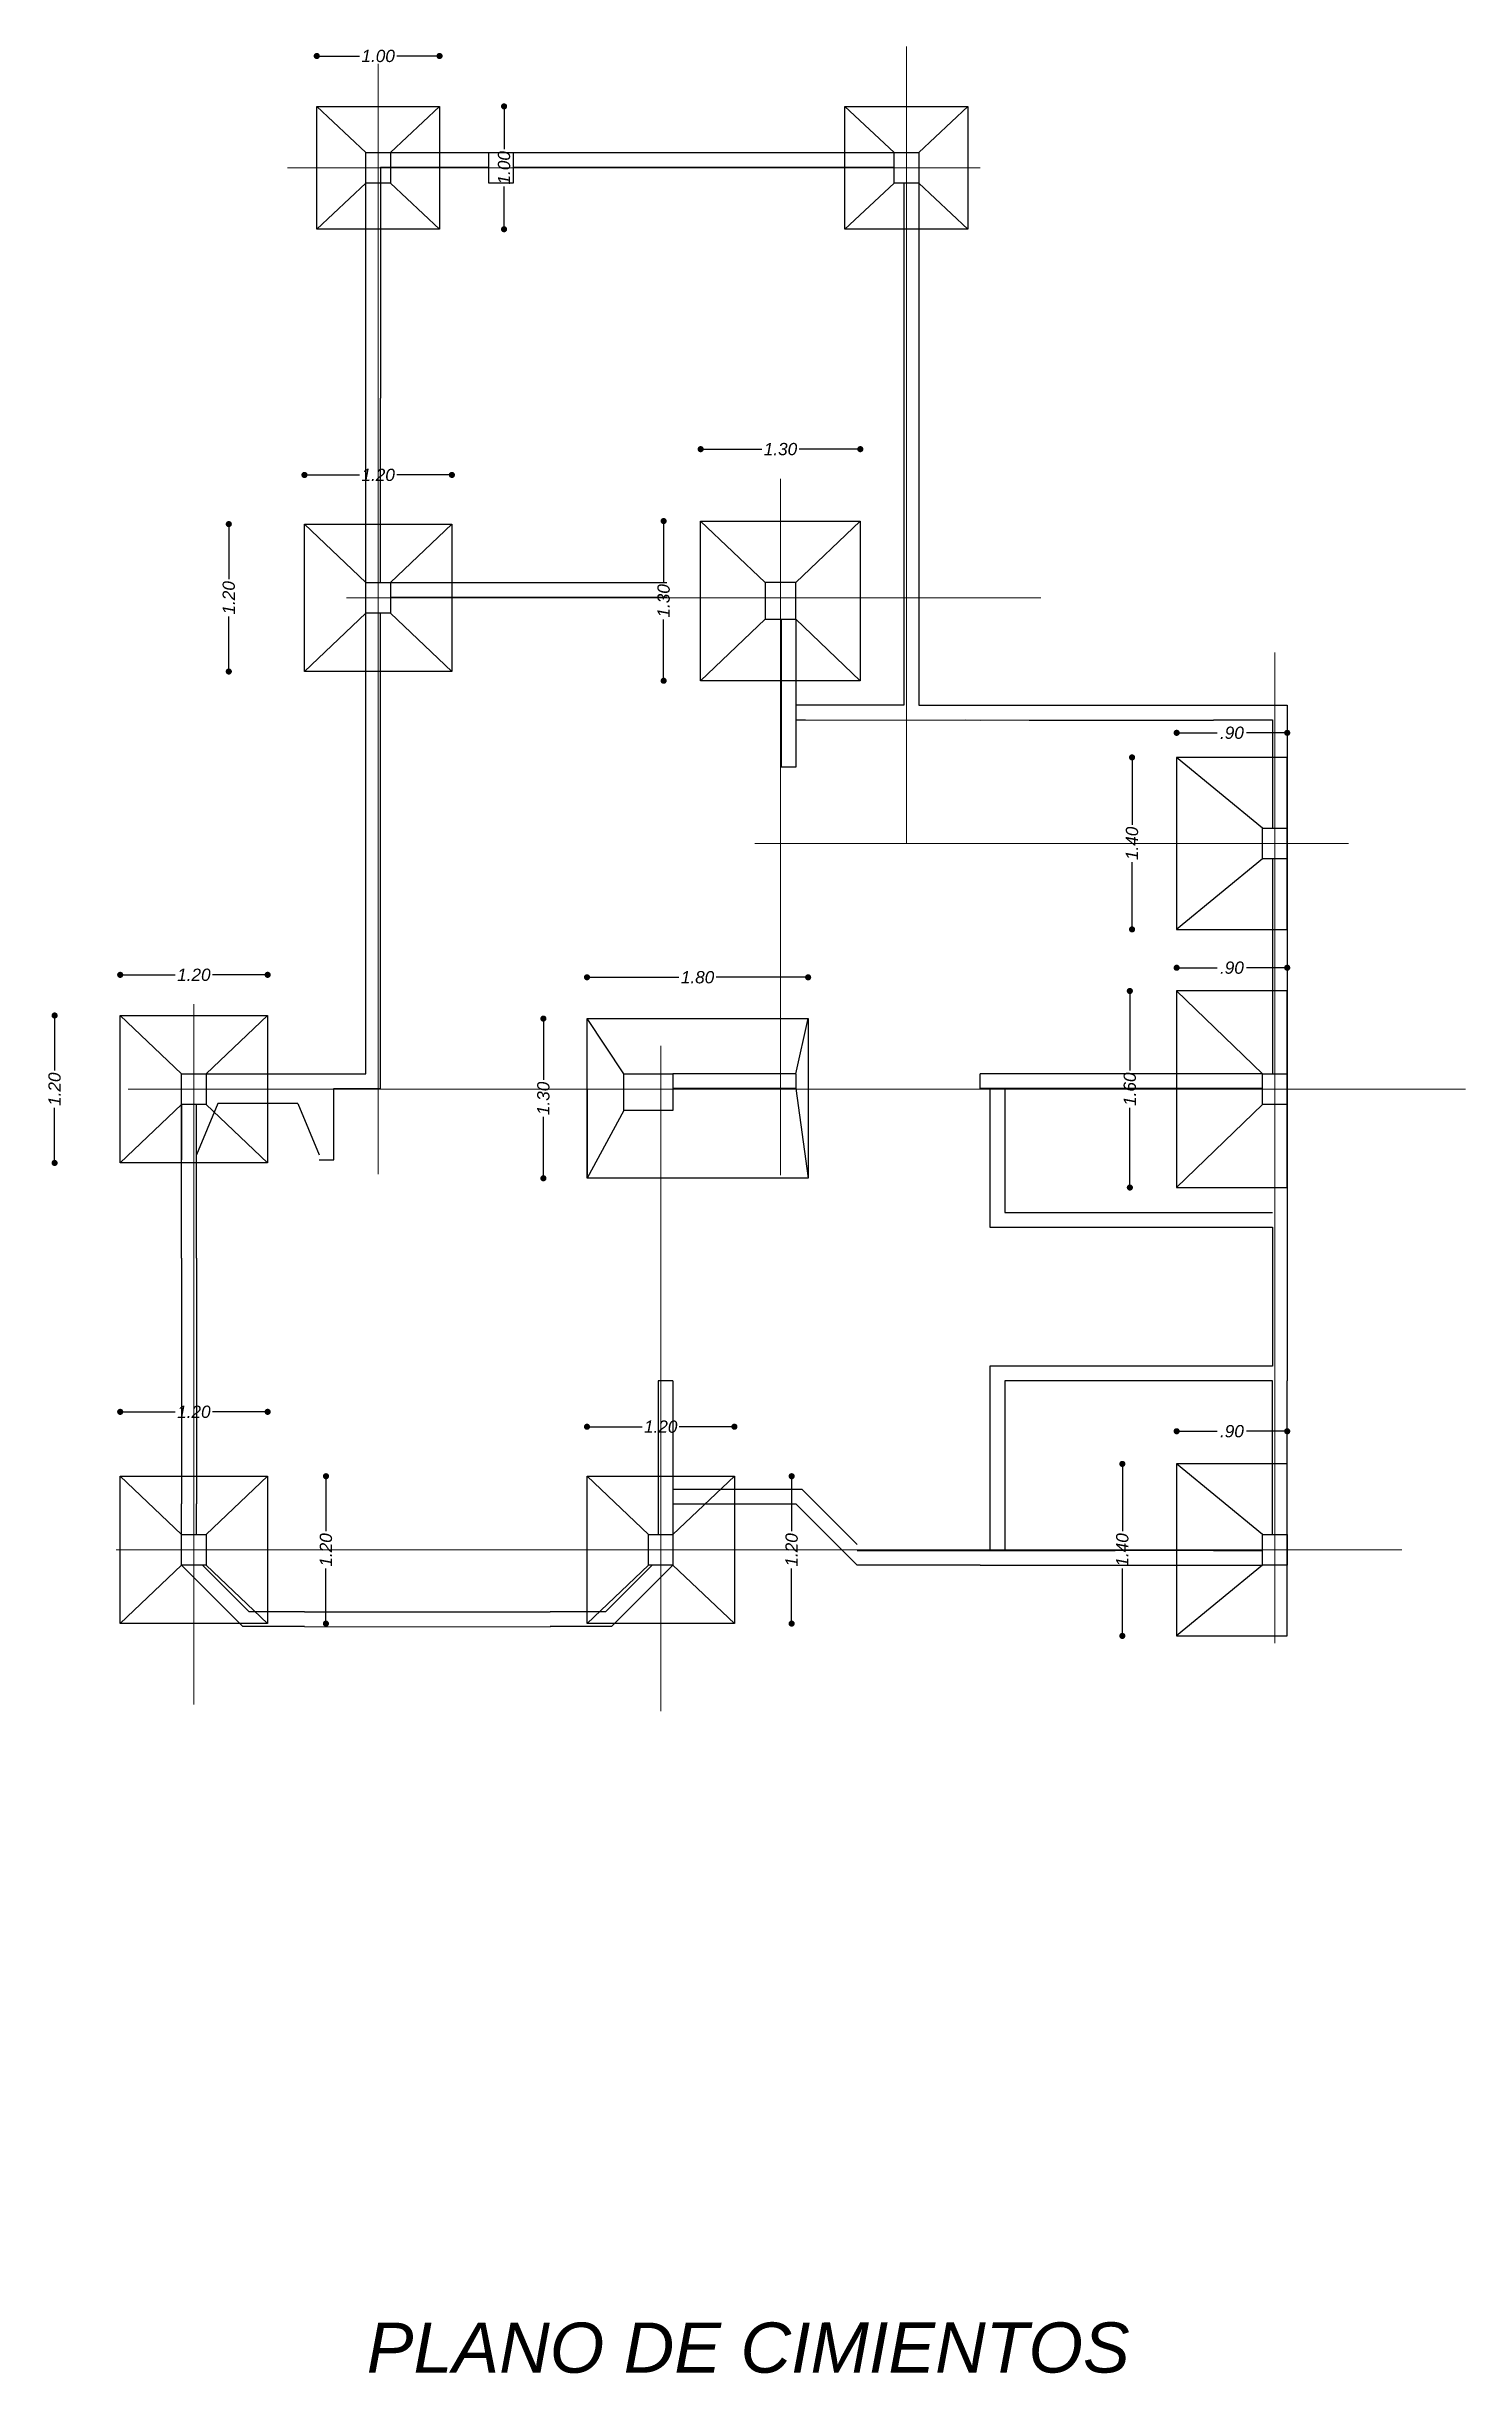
# Model space of a CAD drawing. Header units: metres. Extents: x 539 to 782, y 164 to 633.
# Drawn here: x 639.89 to 651.44, y 425.79 to 444.74 of the extents above; entities that cross this region are included whole.
import ezdxf

# ---------------------------------------------------------------- set-up
doc = ezdxf.new("R2010")
doc.units = ezdxf.units.M
doc.header["$PDMODE"] = 35
doc.linetypes.add('DASHDOTX2', pattern=[50.8, 25.4, -12.7, 0, -12.7])
for name, color, linetype, lineweight in [('01', 1, 'Continuous', 9), ('03', 3, 'Continuous', 30), ('cota', 1, 'Continuous', 15)]:
    doc.layers.add(name, color=color, linetype=linetype, lineweight=lineweight)
for name, color, linetype in [('COLUMNAS', 6, 'Continuous'), ('lincorte', 116, 'Continuous'), ('Losa', 7, 'Continuous')]:
    doc.layers.add(name, color=color, linetype=linetype)
doc.styles.add('ARIAL', font='ariali.ttf')
doc.styles.add('STYLE1', font='ariali.ttf')
doc.dimstyles.new('C_50', dxfattribs={"dimscale": 0.5, "dimtxt": 0.2, "dimasz": 0.1, "dimexe": 0.1, "dimexo": 0.1, "dimgap": 0.05, "dimtad": 0, "dimzin": 4, "dimdsep": 46, "dimtxsty": 'ARIAL', "dimblk": 'DOT', "dimcen": 0.09, "dimse1": 1, "dimse2": 1, "dimclrd": 1, "dimclre": 1, "dimclrt": 2, "dimadec": 0, "dimazin": 0, "dimtfac": 1, "dimtix": 1, "dimtmove": 2, "dimatfit": 3, "dimfxl": 1, "dimtolj": 1, "dimtzin": 0, "dimarcsym": 0})

msp = doc.modelspace()

# ---------------------------------------------------------------- texts
at = {"layer": 'lincorte', "color": 0, "linetype": 'DASHDOTX2', "lineweight": 50, "ltscale": 0.2, "style": 'STYLE1'}
msp.add_text('PLANO DE CIMIENTOS', height=0.40828, rotation=0.0209, dxfattribs=at).set_placement((642.492, 425.8))

# ---------------------------------------------------------------- blocks, each defined once
blk = doc.blocks.new('_Dot')
at = {"color": 0, "linetype": 'ByBlock', "lineweight": -2}
blk.add_line((-0.5, 0), (-1, 0), dxfattribs=at)
at = {"color": 0, "linetype": 'ByBlock', "const_width": 0.5}
blk.add_lwpolyline([(-0.25, 0, 1), (0.25, 0, 1)], format="xyb", close=True, dxfattribs=at)
blk = doc.blocks.new('*D671')
at = {"layer": 'cota', "color": 1, "lineweight": -2, "transparency": 16777216}
for p, q in [((642.135, 444.658), (642.433, 444.658)), ((643.035, 444.658), (642.736, 444.658))]:
    blk.add_line(p, q, dxfattribs=at)
at = {"layer": 'Defpoints', "color": 0, "transparency": 16777216}
for p in [(643.085, 444.658), (642.085, 444.248), (643.085, 444.248)]:
    blk.add_point(p, dxfattribs=at)
at = {"layer": 'cota', "color": 1, "lineweight": -2, "transparency": 16777216, "xscale": 0.05, "yscale": 0.05, "zscale": 0.05, "rotation": 180}
blk.add_blockref('_Dot', (642.085, 444.658), dxfattribs=at)
at = {"layer": 'cota', "color": 1, "lineweight": -2, "transparency": 16777216, "xscale": 0.05, "yscale": 0.05, "zscale": 0.05}
blk.add_blockref('_Dot', (643.085, 444.658), dxfattribs=at)
at = {"layer": 'cota', "color": 2, "transparency": 16777216, "insert": (642.585, 444.658), "char_height": 0.1, "attachment_point": 5, "style": 'ARIAL'}
blk.add_mtext('\\A1;1.00', dxfattribs=at)
blk = doc.blocks.new('*D672')
at = {"layer": 'cota', "color": 1, "lineweight": -2, "transparency": 16777216}
for p, q in [((643.61, 444.198), (643.61, 443.9)), ((643.61, 443.298), (643.61, 443.597))]:
    blk.add_line(p, q, dxfattribs=at)
at = {"layer": 'Defpoints', "color": 0, "transparency": 16777216}
for p in [(643.085, 444.248), (643.085, 443.248), (643.61, 443.248)]:
    blk.add_point(p, dxfattribs=at)
at = {"layer": 'cota', "color": 1, "lineweight": -2, "transparency": 16777216, "xscale": 0.05, "yscale": 0.05, "zscale": 0.05}
for p, rotation in [((643.61, 444.248), 90), ((643.61, 443.248), 270)]:
    blk.add_blockref('_Dot', p, dxfattribs=dict(at, rotation=rotation))
at = {"layer": 'cota', "color": 2, "transparency": 16777216, "insert": (643.61, 443.748), "char_height": 0.1, "attachment_point": 5, "rotation": 90, "style": 'ARIAL'}
blk.add_mtext('\\A1;1.00', dxfattribs=at)
blk = doc.blocks.new('*D673')
at = {"layer": 'cota', "color": 1, "lineweight": -2, "transparency": 16777216}
for p, q in [((645.26, 441.458), (645.708, 441.458)), ((646.46, 441.458), (646.011, 441.458))]:
    blk.add_line(p, q, dxfattribs=at)
at = {"layer": 'Defpoints', "color": 0, "transparency": 16777216}
for p in [(646.51, 441.458), (645.21, 440.873), (646.51, 440.873)]:
    blk.add_point(p, dxfattribs=at)
at = {"layer": 'cota', "color": 1, "lineweight": -2, "transparency": 16777216, "xscale": 0.05, "yscale": 0.05, "zscale": 0.05, "rotation": 180}
blk.add_blockref('_Dot', (645.21, 441.458), dxfattribs=at)
at = {"layer": 'cota', "color": 1, "lineweight": -2, "transparency": 16777216, "xscale": 0.05, "yscale": 0.05, "zscale": 0.05}
blk.add_blockref('_Dot', (646.51, 441.458), dxfattribs=at)
at = {"layer": 'cota', "color": 2, "transparency": 16777216, "insert": (645.86, 441.458), "char_height": 0.1, "attachment_point": 5, "style": 'ARIAL'}
blk.add_mtext('\\A1;1.30', dxfattribs=at)
blk = doc.blocks.new('*D674')
at = {"layer": 'cota', "color": 1, "lineweight": -2, "transparency": 16777216}
for p, q in [((644.909, 440.823), (644.909, 440.375)), ((644.909, 439.623), (644.909, 440.072))]:
    blk.add_line(p, q, dxfattribs=at)
at = {"layer": 'Defpoints', "color": 0, "transparency": 16777216}
for p in [(645.21, 440.873), (644.909, 439.573), (645.21, 439.573)]:
    blk.add_point(p, dxfattribs=at)
at = {"layer": 'cota', "color": 1, "lineweight": -2, "transparency": 16777216, "xscale": 0.05, "yscale": 0.05, "zscale": 0.05}
for p, rotation in [((644.909, 440.873), 90), ((644.909, 439.573), 270)]:
    blk.add_blockref('_Dot', p, dxfattribs=dict(at, rotation=rotation))
at = {"layer": 'cota', "color": 2, "transparency": 16777216, "insert": (644.909, 440.223), "char_height": 0.1, "attachment_point": 5, "rotation": 90, "style": 'ARIAL'}
blk.add_mtext('\\A1;1.30', dxfattribs=at)
blk = doc.blocks.new('*D675')
at = {"layer": 'cota', "color": 1, "lineweight": -2, "transparency": 16777216}
for p, q in [((642.035, 441.248), (642.433, 441.248)), ((643.135, 441.248), (642.736, 441.248))]:
    blk.add_line(p, q, dxfattribs=at)
at = {"layer": 'Defpoints', "color": 0, "transparency": 16777216}
for p in [(643.185, 441.248), (641.985, 440.848), (643.185, 440.848)]:
    blk.add_point(p, dxfattribs=at)
at = {"layer": 'cota', "color": 1, "lineweight": -2, "transparency": 16777216, "xscale": 0.05, "yscale": 0.05, "zscale": 0.05, "rotation": 180}
blk.add_blockref('_Dot', (641.985, 441.248), dxfattribs=at)
at = {"layer": 'cota', "color": 1, "lineweight": -2, "transparency": 16777216, "xscale": 0.05, "yscale": 0.05, "zscale": 0.05}
blk.add_blockref('_Dot', (643.185, 441.248), dxfattribs=at)
at = {"layer": 'cota', "color": 2, "transparency": 16777216, "insert": (642.585, 441.248), "char_height": 0.1, "attachment_point": 5, "style": 'ARIAL'}
blk.add_mtext('\\A1;1.20', dxfattribs=at)
blk = doc.blocks.new('*D676')
at = {"layer": 'cota', "color": 1, "lineweight": -2, "transparency": 16777216}
for p, q in [((641.369, 440.798), (641.369, 440.4)), ((641.369, 439.698), (641.369, 440.097))]:
    blk.add_line(p, q, dxfattribs=at)
at = {"layer": 'Defpoints', "color": 0, "transparency": 16777216}
for p in [(641.985, 440.848), (641.369, 439.648), (641.985, 439.648)]:
    blk.add_point(p, dxfattribs=at)
at = {"layer": 'cota', "color": 1, "lineweight": -2, "transparency": 16777216, "xscale": 0.05, "yscale": 0.05, "zscale": 0.05}
for p, rotation in [((641.369, 440.848), 90), ((641.369, 439.648), 270)]:
    blk.add_blockref('_Dot', p, dxfattribs=dict(at, rotation=rotation))
at = {"layer": 'cota', "color": 2, "transparency": 16777216, "insert": (641.369, 440.248), "char_height": 0.1, "attachment_point": 5, "rotation": 90, "style": 'ARIAL'}
blk.add_mtext('\\A1;1.20', dxfattribs=at)
blk = doc.blocks.new('*D677')
at = {"layer": 'cota', "color": 1, "lineweight": -2, "transparency": 16777216}
for p, q in [((644.335, 437.159), (645.033, 437.159)), ((646.035, 437.159), (645.336, 437.159))]:
    blk.add_line(p, q, dxfattribs=at)
at = {"layer": 'Defpoints', "color": 0, "transparency": 16777216}
for p in [(646.085, 437.159), (644.285, 436.823), (646.085, 436.823)]:
    blk.add_point(p, dxfattribs=at)
at = {"layer": 'cota', "color": 1, "lineweight": -2, "transparency": 16777216, "xscale": 0.05, "yscale": 0.05, "zscale": 0.05, "rotation": 180}
blk.add_blockref('_Dot', (644.285, 437.159), dxfattribs=at)
at = {"layer": 'cota', "color": 1, "lineweight": -2, "transparency": 16777216, "xscale": 0.05, "yscale": 0.05, "zscale": 0.05}
blk.add_blockref('_Dot', (646.085, 437.159), dxfattribs=at)
at = {"layer": 'cota', "color": 2, "transparency": 16777216, "insert": (645.185, 437.159), "char_height": 0.1, "attachment_point": 5, "style": 'ARIAL'}
blk.add_mtext('\\A1;1.80', dxfattribs=at)
blk = doc.blocks.new('*D678')
at = {"layer": 'cota', "color": 1, "lineweight": -2, "transparency": 16777216}
for p, q in [((643.93, 436.773), (643.93, 436.325)), ((643.93, 435.573), (643.93, 436.022))]:
    blk.add_line(p, q, dxfattribs=at)
at = {"layer": 'Defpoints', "color": 0, "transparency": 16777216}
for p in [(644.285, 436.823), (643.93, 435.523), (644.285, 435.523)]:
    blk.add_point(p, dxfattribs=at)
at = {"layer": 'cota', "color": 1, "lineweight": -2, "transparency": 16777216, "xscale": 0.05, "yscale": 0.05, "zscale": 0.05}
for p, rotation in [((643.93, 436.823), 90), ((643.93, 435.523), 270)]:
    blk.add_blockref('_Dot', p, dxfattribs=dict(at, rotation=rotation))
at = {"layer": 'cota', "color": 2, "transparency": 16777216, "insert": (643.93, 436.173), "char_height": 0.1, "attachment_point": 5, "rotation": 90, "style": 'ARIAL'}
blk.add_mtext('\\A1;1.30', dxfattribs=at)
blk = doc.blocks.new('*D679')
at = {"layer": 'cota', "color": 1, "lineweight": -2, "transparency": 16777216}
for p, q in [((640.535, 437.179), (640.933, 437.179)), ((641.635, 437.179), (641.236, 437.179))]:
    blk.add_line(p, q, dxfattribs=at)
at = {"layer": 'Defpoints', "color": 0, "transparency": 16777216}
for p in [(641.685, 437.179), (640.485, 436.848), (641.685, 436.848)]:
    blk.add_point(p, dxfattribs=at)
at = {"layer": 'cota', "color": 1, "lineweight": -2, "transparency": 16777216, "xscale": 0.05, "yscale": 0.05, "zscale": 0.05, "rotation": 180}
blk.add_blockref('_Dot', (640.485, 437.179), dxfattribs=at)
at = {"layer": 'cota', "color": 1, "lineweight": -2, "transparency": 16777216, "xscale": 0.05, "yscale": 0.05, "zscale": 0.05}
blk.add_blockref('_Dot', (641.685, 437.179), dxfattribs=at)
at = {"layer": 'cota', "color": 2, "transparency": 16777216, "insert": (641.085, 437.179), "char_height": 0.1, "attachment_point": 5, "style": 'ARIAL'}
blk.add_mtext('\\A1;1.20', dxfattribs=at)
blk = doc.blocks.new('*D680')
at = {"layer": 'cota', "color": 1, "lineweight": -2, "transparency": 16777216}
for p, q in [((639.951, 436.798), (639.951, 436.4)), ((639.951, 435.698), (639.951, 436.097))]:
    blk.add_line(p, q, dxfattribs=at)
at = {"layer": 'Defpoints', "color": 0, "transparency": 16777216}
for p in [(640.485, 436.848), (639.951, 435.648), (640.485, 435.648)]:
    blk.add_point(p, dxfattribs=at)
at = {"layer": 'cota', "color": 1, "lineweight": -2, "transparency": 16777216, "xscale": 0.05, "yscale": 0.05, "zscale": 0.05}
for p, rotation in [((639.951, 436.848), 90), ((639.951, 435.648), 270)]:
    blk.add_blockref('_Dot', p, dxfattribs=dict(at, rotation=rotation))
at = {"layer": 'cota', "color": 2, "transparency": 16777216, "insert": (639.951, 436.248), "char_height": 0.1, "attachment_point": 5, "rotation": 90, "style": 'ARIAL'}
blk.add_mtext('\\A1;1.20', dxfattribs=at)
blk = doc.blocks.new('*D681')
at = {"layer": 'cota', "color": 1, "lineweight": -2, "transparency": 16777216}
for p, q in [((640.535, 433.622), (640.933, 433.622)), ((641.635, 433.622), (641.236, 433.622))]:
    blk.add_line(p, q, dxfattribs=at)
at = {"layer": 'Defpoints', "color": 0, "transparency": 16777216}
for p in [(641.685, 433.622), (640.485, 433.098), (641.685, 433.098)]:
    blk.add_point(p, dxfattribs=at)
at = {"layer": 'cota', "color": 1, "lineweight": -2, "transparency": 16777216, "xscale": 0.05, "yscale": 0.05, "zscale": 0.05, "rotation": 180}
blk.add_blockref('_Dot', (640.485, 433.622), dxfattribs=at)
at = {"layer": 'cota', "color": 1, "lineweight": -2, "transparency": 16777216, "xscale": 0.05, "yscale": 0.05, "zscale": 0.05}
blk.add_blockref('_Dot', (641.685, 433.622), dxfattribs=at)
at = {"layer": 'cota', "color": 2, "transparency": 16777216, "insert": (641.085, 433.622), "char_height": 0.1, "attachment_point": 5, "style": 'ARIAL'}
blk.add_mtext('\\A1;1.20', dxfattribs=at)
blk = doc.blocks.new('*D682')
at = {"layer": 'cota', "color": 1, "lineweight": -2, "transparency": 16777216}
for p, q in [((642.16, 433.048), (642.16, 432.65)), ((642.16, 431.948), (642.16, 432.347))]:
    blk.add_line(p, q, dxfattribs=at)
at = {"layer": 'Defpoints', "color": 0, "transparency": 16777216}
for p in [(641.685, 433.098), (641.685, 431.898), (642.16, 431.898)]:
    blk.add_point(p, dxfattribs=at)
at = {"layer": 'cota', "color": 1, "lineweight": -2, "transparency": 16777216, "xscale": 0.05, "yscale": 0.05, "zscale": 0.05}
for p, rotation in [((642.16, 433.098), 90), ((642.16, 431.898), 270)]:
    blk.add_blockref('_Dot', p, dxfattribs=dict(at, rotation=rotation))
at = {"layer": 'cota', "color": 2, "transparency": 16777216, "insert": (642.16, 432.498), "char_height": 0.1, "attachment_point": 5, "rotation": 90, "style": 'ARIAL'}
blk.add_mtext('\\A1;1.20', dxfattribs=at)
blk = doc.blocks.new('*D683')
at = {"layer": 'cota', "color": 1, "lineweight": -2, "transparency": 16777216}
for p, q in [((644.335, 433.501), (644.733, 433.501)), ((645.435, 433.501), (645.036, 433.501))]:
    blk.add_line(p, q, dxfattribs=at)
at = {"layer": 'Defpoints', "color": 0, "transparency": 16777216}
for p in [(645.485, 433.501), (644.285, 433.098), (645.485, 433.098)]:
    blk.add_point(p, dxfattribs=at)
at = {"layer": 'cota', "color": 1, "lineweight": -2, "transparency": 16777216, "xscale": 0.05, "yscale": 0.05, "zscale": 0.05, "rotation": 180}
blk.add_blockref('_Dot', (644.285, 433.501), dxfattribs=at)
at = {"layer": 'cota', "color": 1, "lineweight": -2, "transparency": 16777216, "xscale": 0.05, "yscale": 0.05, "zscale": 0.05}
blk.add_blockref('_Dot', (645.485, 433.501), dxfattribs=at)
at = {"layer": 'cota', "color": 2, "transparency": 16777216, "insert": (644.885, 433.501), "char_height": 0.1, "attachment_point": 5, "style": 'ARIAL'}
blk.add_mtext('\\A1;1.20', dxfattribs=at)
blk = doc.blocks.new('*D684')
at = {"layer": 'cota', "color": 1, "lineweight": -2, "transparency": 16777216}
for p, q in [((645.951, 433.048), (645.951, 432.65)), ((645.951, 431.948), (645.951, 432.347))]:
    blk.add_line(p, q, dxfattribs=at)
at = {"layer": 'Defpoints', "color": 0, "transparency": 16777216}
for p in [(645.485, 433.098), (645.485, 431.898), (645.951, 431.898)]:
    blk.add_point(p, dxfattribs=at)
at = {"layer": 'cota', "color": 1, "lineweight": -2, "transparency": 16777216, "xscale": 0.05, "yscale": 0.05, "zscale": 0.05}
for p, rotation in [((645.951, 433.098), 90), ((645.951, 431.898), 270)]:
    blk.add_blockref('_Dot', p, dxfattribs=dict(at, rotation=rotation))
at = {"layer": 'cota', "color": 2, "transparency": 16777216, "insert": (645.951, 432.498), "char_height": 0.1, "attachment_point": 5, "rotation": 90, "style": 'ARIAL'}
blk.add_mtext('\\A1;1.20', dxfattribs=at)
blk = doc.blocks.new('*D685')
at = {"layer": 'cota', "color": 1, "lineweight": -2, "transparency": 16777216}
for p, q in [((649.135, 439.149), (649.416, 439.149)), ((649.935, 439.149), (649.653, 439.149))]:
    blk.add_line(p, q, dxfattribs=at)
at = {"layer": 'Defpoints', "color": 0, "transparency": 16777216}
for p in [(649.985, 439.149), (649.085, 438.949), (649.985, 438.949)]:
    blk.add_point(p, dxfattribs=at)
at = {"layer": 'cota', "color": 1, "lineweight": -2, "transparency": 16777216, "xscale": 0.05, "yscale": 0.05, "zscale": 0.05, "rotation": 180}
blk.add_blockref('_Dot', (649.085, 439.149), dxfattribs=at)
at = {"layer": 'cota', "color": 1, "lineweight": -2, "transparency": 16777216, "xscale": 0.05, "yscale": 0.05, "zscale": 0.05}
blk.add_blockref('_Dot', (649.985, 439.149), dxfattribs=at)
at = {"layer": 'cota', "color": 2, "transparency": 16777216, "insert": (649.535, 439.149), "char_height": 0.1, "attachment_point": 5, "style": 'ARIAL'}
blk.add_mtext('\\A1;.90', dxfattribs=at)
blk = doc.blocks.new('*D686')
at = {"layer": 'cota', "color": 1, "lineweight": -2, "transparency": 16777216}
for p, q in [((648.722, 438.899), (648.722, 438.4)), ((648.722, 437.599), (648.722, 438.097))]:
    blk.add_line(p, q, dxfattribs=at)
at = {"layer": 'Defpoints', "color": 0, "transparency": 16777216}
for p in [(648.722, 438.949), (649.085, 438.949), (649.085, 437.549)]:
    blk.add_point(p, dxfattribs=at)
at = {"layer": 'cota', "color": 1, "lineweight": -2, "transparency": 16777216, "xscale": 0.05, "yscale": 0.05, "zscale": 0.05}
for p, rotation in [((648.722, 438.949), 90), ((648.722, 437.549), 270)]:
    blk.add_blockref('_Dot', p, dxfattribs=dict(at, rotation=rotation))
at = {"layer": 'cota', "color": 2, "transparency": 16777216, "insert": (648.722, 438.249), "char_height": 0.1, "attachment_point": 5, "rotation": 90, "style": 'ARIAL'}
blk.add_mtext('\\A1;1.40', dxfattribs=at)
blk = doc.blocks.new('*D687')
at = {"layer": 'cota', "color": 1, "lineweight": -2, "transparency": 16777216}
for p, q in [((649.135, 437.237), (649.416, 437.237)), ((649.935, 437.237), (649.653, 437.237))]:
    blk.add_line(p, q, dxfattribs=at)
at = {"layer": 'Defpoints', "color": 0, "transparency": 16777216}
for p in [(649.985, 437.237), (649.085, 437.048), (649.985, 437.048)]:
    blk.add_point(p, dxfattribs=at)
at = {"layer": 'cota', "color": 1, "lineweight": -2, "transparency": 16777216, "xscale": 0.05, "yscale": 0.05, "zscale": 0.05, "rotation": 180}
blk.add_blockref('_Dot', (649.085, 437.237), dxfattribs=at)
at = {"layer": 'cota', "color": 1, "lineweight": -2, "transparency": 16777216, "xscale": 0.05, "yscale": 0.05, "zscale": 0.05}
blk.add_blockref('_Dot', (649.985, 437.237), dxfattribs=at)
at = {"layer": 'cota', "color": 2, "transparency": 16777216, "insert": (649.535, 437.237), "char_height": 0.1, "attachment_point": 5, "style": 'ARIAL'}
blk.add_mtext('\\A1;.90', dxfattribs=at)
blk = doc.blocks.new('*D688')
at = {"layer": 'cota', "color": 1, "lineweight": -2, "transparency": 16777216}
for p, q in [((648.704, 436.998), (648.704, 436.4)), ((648.704, 435.498), (648.704, 436.097))]:
    blk.add_line(p, q, dxfattribs=at)
at = {"layer": 'Defpoints', "color": 0, "transparency": 16777216}
for p in [(649.085, 437.048), (648.704, 435.448), (649.085, 435.448)]:
    blk.add_point(p, dxfattribs=at)
at = {"layer": 'cota', "color": 1, "lineweight": -2, "transparency": 16777216, "xscale": 0.05, "yscale": 0.05, "zscale": 0.05}
for p, rotation in [((648.704, 437.048), 90), ((648.704, 435.448), 270)]:
    blk.add_blockref('_Dot', p, dxfattribs=dict(at, rotation=rotation))
at = {"layer": 'cota', "color": 2, "transparency": 16777216, "insert": (648.704, 436.248), "char_height": 0.1, "attachment_point": 5, "rotation": 90, "style": 'ARIAL'}
blk.add_mtext('\\A1;1.60', dxfattribs=at)
blk = doc.blocks.new('*D689')
at = {"layer": 'cota', "color": 1, "lineweight": -2, "transparency": 16777216}
for p, q in [((649.135, 433.464), (649.416, 433.464)), ((649.935, 433.464), (649.653, 433.464))]:
    blk.add_line(p, q, dxfattribs=at)
at = {"layer": 'Defpoints', "color": 0, "transparency": 16777216}
for p in [(649.085, 433.464), (649.085, 433.198), (649.985, 433.198)]:
    blk.add_point(p, dxfattribs=at)
at = {"layer": 'cota', "color": 1, "lineweight": -2, "transparency": 16777216, "xscale": 0.05, "yscale": 0.05, "zscale": 0.05, "rotation": 180}
blk.add_blockref('_Dot', (649.085, 433.464), dxfattribs=at)
at = {"layer": 'cota', "color": 1, "lineweight": -2, "transparency": 16777216, "xscale": 0.05, "yscale": 0.05, "zscale": 0.05}
blk.add_blockref('_Dot', (649.985, 433.464), dxfattribs=at)
at = {"layer": 'cota', "color": 2, "transparency": 16777216, "insert": (649.535, 433.464), "char_height": 0.1, "attachment_point": 5, "style": 'ARIAL'}
blk.add_mtext('\\A1;.90', dxfattribs=at)
blk = doc.blocks.new('*D690')
at = {"layer": 'cota', "color": 1, "lineweight": -2, "transparency": 16777216}
for p, q in [((648.643, 433.148), (648.643, 432.65)), ((648.643, 431.848), (648.643, 432.347))]:
    blk.add_line(p, q, dxfattribs=at)
at = {"layer": 'Defpoints', "color": 0, "transparency": 16777216}
for p in [(649.085, 433.198), (648.643, 431.798), (649.085, 431.798)]:
    blk.add_point(p, dxfattribs=at)
at = {"layer": 'cota', "color": 1, "lineweight": -2, "transparency": 16777216, "xscale": 0.05, "yscale": 0.05, "zscale": 0.05}
for p, rotation in [((648.643, 433.198), 90), ((648.643, 431.798), 270)]:
    blk.add_blockref('_Dot', p, dxfattribs=dict(at, rotation=rotation))
at = {"layer": 'cota', "color": 2, "transparency": 16777216, "insert": (648.643, 432.498), "char_height": 0.1, "attachment_point": 5, "rotation": 90, "style": 'ARIAL'}
blk.add_mtext('\\A1;1.40', dxfattribs=at)

# ---------------------------------------------------------------- dimensions: what is measured, and where the dimension line sits
at = {"layer": 'cota'}
for base, p1, p2, picture, middle in [((643.085, 444.658), (642.085, 444.248), (643.085, 444.248), '*D671', (642.585, 444.658)), ((646.51, 441.458), (645.21, 440.873), (646.51, 440.873), '*D673', (645.86, 441.458)), ((643.185, 441.248), (641.985, 440.848), (643.185, 440.848), '*D675', (642.585, 441.248)), ((649.985, 439.149), (649.085, 438.949), (649.985, 438.949), '*D685', (649.535, 439.149)), ((641.685, 437.179), (640.485, 436.848), (641.685, 436.848), '*D679', (641.085, 437.179)), ((646.085, 437.159), (644.285, 436.823), (646.085, 436.823), '*D677', (645.185, 437.159)), ((649.985, 437.237), (649.085, 437.048), (649.985, 437.048), '*D687', (649.535, 437.237)), ((641.685, 433.622), (640.485, 433.098), (641.685, 433.098), '*D681', (641.085, 433.622)), ((645.485, 433.501), (644.285, 433.098), (645.485, 433.098), '*D683', (644.885, 433.501)), ((649.085, 433.464), (649.985, 433.198), (649.085, 433.198), '*D689', (649.535, 433.464))]:
    dim = msp.add_linear_dim(base=base, p1=p1, p2=p2, dimstyle='C_50', dxfattribs=at)
    dim.commit()
    dim.dimension.update_dxf_attribs({"geometry": picture, "text_midpoint": middle})
for base, p1, p2, picture, middle in [((643.61, 443.248), (643.085, 444.248), (643.085, 443.248), '*D672', (643.61, 443.748)), ((641.369, 439.648), (641.985, 440.848), (641.985, 439.648), '*D676', (641.369, 440.248)), ((644.909, 439.573), (645.21, 440.873), (645.21, 439.573), '*D674', (644.909, 440.223)), ((648.722, 438.949), (649.085, 437.549), (649.085, 438.949), '*D686', (648.722, 438.249)), ((648.704, 435.448), (649.085, 437.048), (649.085, 435.448), '*D688', (648.704, 436.248)), ((639.951, 435.648), (640.485, 436.848), (640.485, 435.648), '*D680', (639.951, 436.248)), ((643.93, 435.523), (644.285, 436.823), (644.285, 435.523), '*D678', (643.93, 436.173)), ((648.643, 431.798), (649.085, 433.198), (649.085, 431.798), '*D690', (648.643, 432.498)), ((642.16, 431.898), (641.685, 433.098), (641.685, 431.898), '*D682', (642.16, 432.498)), ((645.951, 431.898), (645.485, 433.098), (645.485, 431.898), '*D684', (645.951, 432.498))]:
    dim = msp.add_linear_dim(base=base, p1=p1, p2=p2, angle=90, dimstyle='C_50', dxfattribs=at)
    dim.commit()
    dim.dimension.update_dxf_attribs({"geometry": picture, "text_midpoint": middle})

# ---------------------------------------------------------------- linework, layer by layer
at = {"layer": '01'}
for p, q in [((646.885, 444.735), (646.885, 438.249)), ((642.585, 444.595), (642.585, 439.548)), ((647.485, 443.748), (641.846, 443.748)), ((645.86, 435.549), (645.86, 441.217)), ((642.585, 440.6), (642.585, 435.556)), ((642.328, 440.248), (647.98, 440.248)), ((649.885, 431.738), (649.885, 439.804)), ((650.485, 438.249), (645.652, 438.249)), ((641.085, 436.941), (641.085, 431.239)), ((644.885, 436.602), (644.885, 431.186)), ((640.55, 436.248), (651.436, 436.248)), ((650.919, 432.498), (640.453, 432.498)), ((644.395, 432.498), (644.395, 432.498))]:
    msp.add_line(p, q, dxfattribs=at)
at = {"layer": '03'}
for p, q in [((642.485, 441.873), (642.485, 443.873)), ((642.485, 443.873), (643.485, 443.873)), ((643.685, 443.873), (645.135, 443.873)), ((644.985, 443.873), (646.485, 443.873)), ((646.485, 443.873), (646.985, 443.873)), ((646.985, 443.874), (646.985, 439.373)), ((642.605, 443.754), (642.605, 441.873)), ((642.605, 443.754), (643.485, 443.754)), ((643.685, 443.754), (645.135, 443.754)), ((644.985, 443.754), (646.485, 443.754)), ((646.485, 443.754), (646.785, 443.754)), ((646.865, 443.624), (646.865, 439.373)), ((642.485, 440.374), (642.485, 441.873)), ((642.605, 440.374), (642.605, 441.873)), ((642.485, 440.373), (644.934, 440.373)), ((642.685, 440.254), (644.934, 440.254)), ((642.485, 436.373), (642.485, 440.124)), ((642.605, 436.254), (642.605, 440.124)), ((645.865, 440.073), (645.865, 438.869)), ((645.985, 440.073), (645.985, 438.869)), ((646.865, 439.373), (645.985, 439.373)), ((645.985, 439.254), (646.064, 439.254)), ((646.064, 439.254), (647.485, 439.253)), ((646.985, 439.373), (647.485, 439.373)), ((647.365, 439.254), (647.885, 439.253)), ((647.485, 439.373), (647.885, 439.373)), ((647.885, 439.373), (649.385, 439.373)), ((647.885, 439.253), (649.385, 439.253)), ((649.385, 439.373), (649.985, 439.373)), ((649.385, 439.254), (649.865, 439.254)), ((649.865, 439.254), (649.865, 438.374)), ((649.985, 439.374), (649.985, 436.374)), ((645.985, 438.869), (645.865, 438.869)), ((649.865, 438.124), (649.865, 436.373)), ((641.185, 436.373), (642.485, 436.373)), ((642.225, 436.254), (642.605, 436.254)), ((642.225, 435.673), (642.225, 436.254)), ((645.985, 436.373), (644.985, 436.374)), ((645.985, 436.254), (644.985, 436.254)), ((645.985, 436.374), (645.985, 436.254)), ((649.785, 436.374), (647.485, 436.374)), ((647.485, 436.254), (647.485, 436.374)), ((649.785, 436.254), (647.485, 436.254)), ((647.565, 436.254), (647.565, 435.124)), ((647.685, 436.254), (647.685, 435.244)), ((640.985, 434.873), (640.985, 436.123)), ((640.985, 436.123), (640.985, 435.673)), ((641.28, 436.133), (641.105, 435.713)), ((641.105, 434.873), (641.105, 436.124)), ((641.93, 436.133), (641.28, 436.133)), ((641.93, 436.133), (642.105, 435.713)), ((649.985, 436.123), (649.985, 433.874)), ((642.105, 435.673), (642.225, 435.673)), ((647.565, 435.124), (649.865, 435.124)), ((647.685, 435.244), (649.865, 435.244)), ((649.865, 435.124), (649.865, 433.994)), ((640.985, 434.873), (640.985, 432.873)), ((641.105, 434.873), (641.105, 432.873)), ((649.865, 433.994), (647.565, 433.994)), ((647.565, 433.994), (647.565, 432.493)), ((644.865, 433.874), (644.865, 432.623)), ((644.985, 433.874), (644.865, 433.874)), ((644.985, 433.874), (644.985, 432.623)), ((649.865, 433.874), (647.685, 433.874)), ((647.685, 433.874), (647.685, 432.493)), ((649.865, 432.624), (649.865, 433.874)), ((649.985, 432.374), (649.985, 433.874)), ((644.985, 432.993), (646.036, 432.993)), ((646.485, 432.543), (646.034, 432.993)), ((640.985, 432.623), (640.985, 432.873)), ((641.105, 432.623), (641.105, 432.873)), ((644.985, 432.873), (645.985, 432.873)), ((646.485, 432.374), (645.985, 432.873)), ((646.485, 432.494), (647.485, 432.493)), ((647.485, 432.493), (648.585, 432.493)), ((649.385, 432.493), (648.585, 432.493)), ((649.385, 432.493), (649.785, 432.493)), ((640.985, 432.373), (641.484, 431.874)), ((641.154, 432.373), (641.534, 431.994)), ((644.815, 432.373), (644.435, 431.994)), ((644.985, 432.373), (644.485, 431.874)), ((647.485, 432.373), (646.485, 432.373)), ((647.485, 432.373), (648.585, 432.373)), ((648.585, 432.373), (649.385, 432.373)), ((649.385, 432.373), (649.785, 432.373)), ((641.985, 431.874), (641.484, 431.874)), ((641.985, 431.994), (641.534, 431.994)), ((641.985, 431.994), (643.985, 431.994)), ((641.985, 431.874), (643.985, 431.873)), ((644.435, 431.994), (643.985, 431.994)), ((644.485, 431.874), (643.985, 431.874))]:
    msp.add_line(p, q, dxfattribs=at)
at = {"layer": 'COLUMNAS'}
for points in [[(642.485, 443.873), (642.685, 443.873), (642.685, 443.623), (642.485, 443.623), (642.485, 443.873)], [(643.485, 443.873), (643.685, 443.873), (643.685, 443.623), (643.485, 443.623), (643.485, 443.873)], [(646.785, 443.873), (646.985, 443.873), (646.985, 443.623), (646.785, 443.623), (646.785, 443.873)], [(642.485, 440.373), (642.685, 440.373), (642.685, 440.123), (642.485, 440.123), (642.485, 440.373)], [(642.485, 440.373), (642.685, 440.373), (642.685, 440.123), (642.485, 440.123), (642.485, 440.373)], [(645.985, 440.373), (645.735, 440.373), (645.735, 440.073), (645.985, 440.073), (645.985, 440.373)], [(649.785, 438.374), (649.985, 438.374), (649.985, 438.124), (649.785, 438.124), (649.785, 438.374)], [(640.985, 436.373), (641.185, 436.373), (641.185, 436.123), (640.985, 436.123), (640.985, 436.373)], [(640.985, 436.373), (641.185, 436.373), (641.185, 436.123), (640.985, 436.123), (640.985, 436.373)], [(644.985, 436.374), (644.985, 436.074), (644.585, 436.074), (644.585, 436.374), (644.985, 436.374)], [(649.785, 436.373), (649.985, 436.373), (649.985, 436.123), (649.785, 436.123), (649.785, 436.373)], [(640.985, 432.623), (641.185, 432.623), (641.185, 432.373), (640.985, 432.373), (640.985, 432.623)], [(644.785, 432.623), (644.985, 432.623), (644.985, 432.373), (644.785, 432.373), (644.785, 432.623)], [(649.785, 432.623), (649.985, 432.623), (649.985, 432.373), (649.785, 432.373), (649.785, 432.623)]]:
    msp.add_lwpolyline(points, dxfattribs=at)
at = {"layer": 'Losa'}
for p, q in [((642.485, 443.873), (642.085, 444.248)), ((642.685, 443.873), (643.085, 444.248)), ((646.785, 443.873), (646.385, 444.248)), ((646.985, 443.873), (647.385, 444.248)), ((642.485, 443.623), (642.085, 443.248)), ((642.685, 443.623), (643.085, 443.248)), ((646.785, 443.623), (646.385, 443.248)), ((646.985, 443.623), (647.385, 443.248)), ((642.485, 440.373), (641.985, 440.848)), ((642.685, 440.373), (643.185, 440.848)), ((645.735, 440.373), (645.21, 440.873)), ((645.985, 440.373), (646.51, 440.873)), ((642.485, 440.123), (641.985, 439.648)), ((642.685, 440.123), (643.185, 439.648)), ((645.735, 440.073), (645.21, 439.573)), ((645.985, 440.073), (646.51, 439.573)), ((649.785, 438.374), (649.085, 438.949)), ((649.785, 438.124), (649.085, 437.549)), ((649.785, 436.373), (649.085, 437.048)), ((640.985, 436.373), (640.485, 436.848)), ((641.185, 436.373), (641.685, 436.848)), ((644.585, 436.374), (644.285, 436.823)), ((645.985, 436.374), (646.085, 436.823)), ((644.285, 436.248), (644.285, 435.548)), ((645.985, 436.254), (646.085, 435.523)), ((640.985, 436.123), (640.485, 435.648)), ((641.185, 436.123), (641.685, 435.648)), ((644.585, 436.074), (644.285, 435.523)), ((649.785, 436.123), (649.085, 435.448)), ((649.785, 432.623), (649.085, 433.198)), ((640.985, 432.623), (640.485, 433.098)), ((641.185, 432.623), (641.685, 433.098)), ((644.785, 432.623), (644.285, 433.098)), ((644.985, 432.623), (645.485, 433.098)), ((640.985, 432.373), (640.485, 431.898)), ((641.185, 432.373), (641.685, 431.898)), ((644.785, 432.373), (644.285, 431.898)), ((644.985, 432.373), (645.485, 431.898)), ((649.785, 432.373), (649.085, 431.798))]:
    msp.add_line(p, q, dxfattribs=at)
for points in [[(642.085, 444.248), (643.085, 444.248), (643.085, 443.248), (642.085, 443.248), (642.085, 444.248)], [(646.385, 444.248), (647.385, 444.248), (647.385, 443.248), (646.385, 443.248), (646.385, 444.248)], [(643.185, 440.248), (643.185, 439.648), (641.985, 439.648), (641.985, 440.848), (643.185, 440.848), (643.185, 440.248)], [(645.86, 440.873), (646.51, 440.873), (646.51, 439.573), (645.21, 439.573), (645.21, 440.873), (645.86, 440.873)], [(649.985, 438.249), (649.985, 438.949), (649.085, 438.949), (649.085, 437.549), (649.985, 437.549), (649.985, 438.249)], [(649.985, 436.248), (649.985, 437.048), (649.085, 437.048), (649.085, 435.448), (649.985, 435.448), (649.985, 436.248)], [(641.685, 436.248), (641.685, 435.648), (640.485, 435.648), (640.485, 436.848), (641.685, 436.848), (641.685, 436.248)], [(644.285, 436.823), (646.085, 436.823), (646.085, 435.523), (644.285, 435.523), (644.285, 436.823)], [(649.985, 432.498), (649.985, 433.198), (649.085, 433.198), (649.085, 431.798), (649.985, 431.798), (649.985, 432.498)], [(641.685, 432.498), (641.685, 431.898), (640.485, 431.898), (640.485, 433.098), (641.685, 433.098), (641.685, 432.498)], [(645.485, 432.498), (645.485, 431.898), (644.285, 431.898), (644.285, 433.098), (645.485, 433.098), (645.485, 432.498)]]:
    msp.add_lwpolyline(points, dxfattribs=at)

msp.set_redraw_order([(e.dxf.handle, doc.entitydb.next_handle()) for e in msp.query("TEXT MTEXT ATTDEF DIMENSION ARC_DIMENSION")])  # texts and dimensions are drawn at this point

doc.saveas('drawing.dxf')
